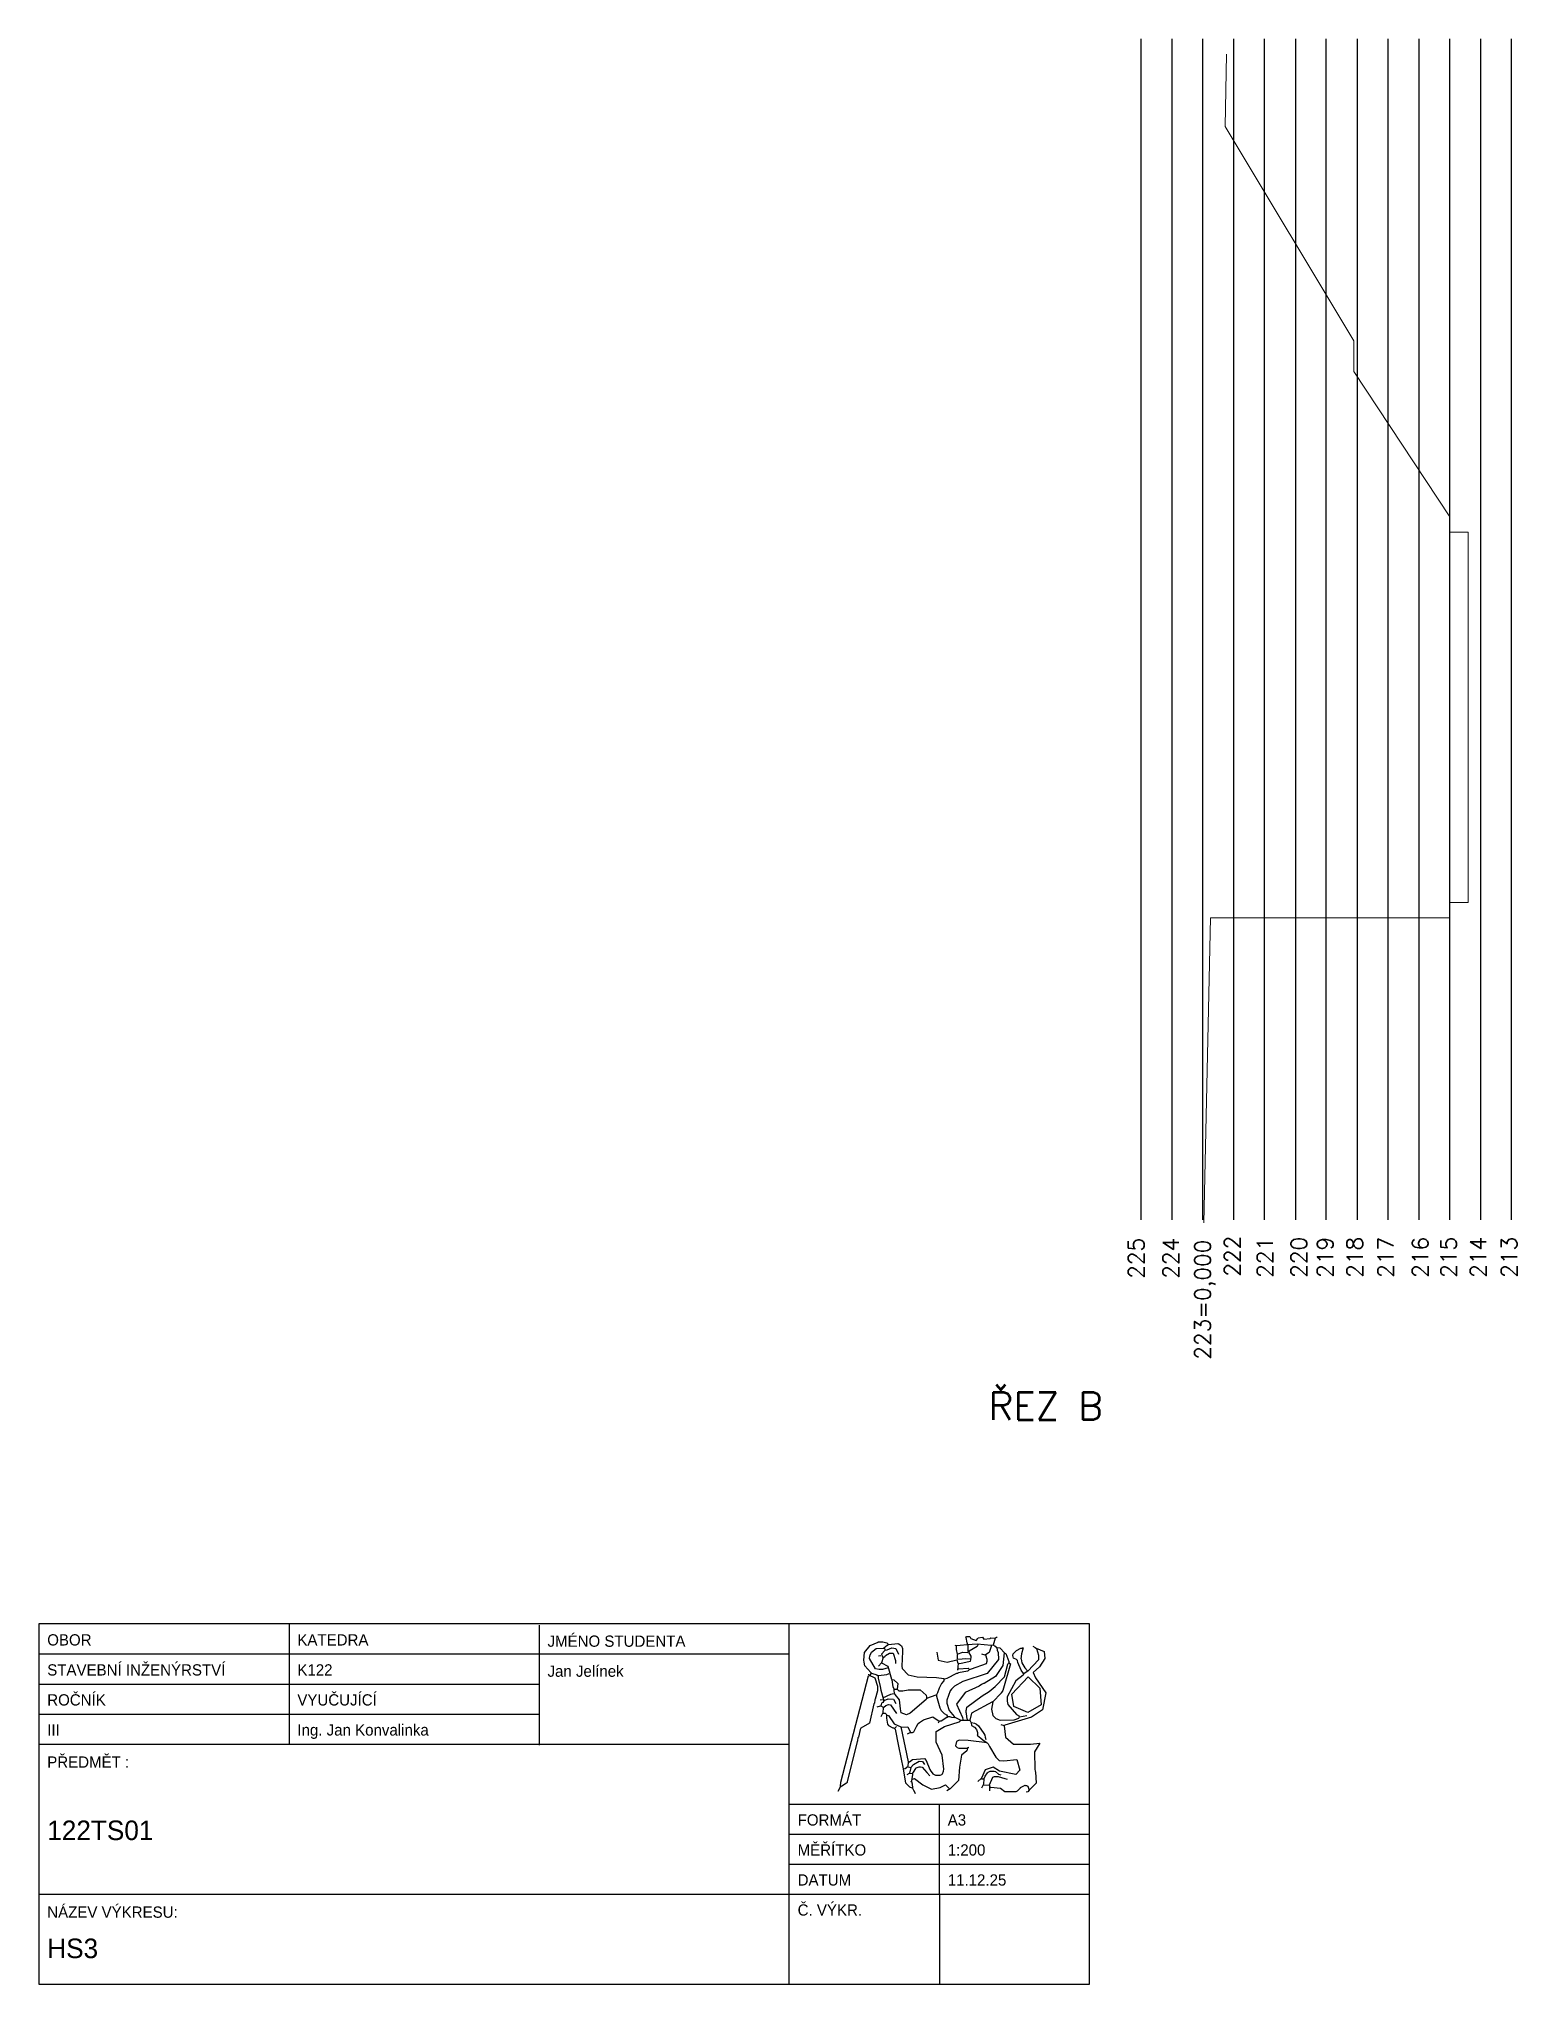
# Model space of a CAD drawing. Header units: millimetres. Extents: x -3518363 to 3223740, y -1530229 to 774657.
# Drawn here: x 1127599 to 1175481, y -1016968 to -953943 of the extents above; entities that cross this region are included whole.
import ezdxf

# ---------------------------------------------------------------- set-up
doc = ezdxf.new("R2010")
doc.units = ezdxf.units.MM
doc.header["$LTSCALE"] = 15
doc.header["$MEASUREMENT"] = 0
doc.linetypes.add('ACAD_ISO10W100', pattern=[18, 12, -3, 0, -3])
doc.layers.add('RAMECEK', color=7, linetype='CONTINUOUS')
doc.layers.add('ŘEZ bílá', color=251, linetype='ACAD_ISO10W100')
doc.layers.add('texty', color=255, linetype='CONTINUOUS', lineweight=15)
doc.layers.add('ŘEZ', color=11, linetype='ACAD_ISO10W100', lineweight=15)
doc.styles.add('ROMAN', font='roman')
doc.styles.add('romans', font='romans.shx')

msp = doc.modelspace()

# ---------------------------------------------------------------- texts
at = {"layer": 'RAMECEK', "color": 0, "linetype": 'Continuous', "style": 'ROMAN'}
for s, height, p in [('OBOR', 364.6151, (1127868.742, -1005997.305)), ('KATEDRA', 364.6151, (1135970.956, -1005997.305)), ('JMÉNO STUDENTA', 364.61509, (1144073.621, -1006038.381)), ('STAVEBNÍ INŽENÝRSTVÍ', 364.61509, (1127868.742, -1006969.553)), ('K122', 364.6151, (1135971.333, -1006969.553)), ('Jan Jelínek', 364.61509, (1144073.621, -1007010.628)), ('ROČNÍK', 364.6151, (1127868.742, -1007941.8)), ('VYUČUJÍCÍ', 364.6151, (1135970.956, -1007941.8)), ('III', 364.6151, (1127868.742, -1008914.198)), ('Ing. Jan Konvalinka', 364.61509, (1135971.257, -1008914.198)), ('PŘEDMĚT :', 364.6151, (1127868.742, -1009956.086)), ('FORMÁT', 364.6151, (1152176.438, -1011831.242)), ('A3', 364.6151, (1157037.977, -1011831.242)), ('122TS01', 633.8253, (1127868.742, -1012302.217)), ('MĚŘÍTKO', 364.6151, (1152176.438, -1012803.791)), ('1:200', 364.6151, (1157037.977, -1012803.791)), ('DATUM', 364.6151, (1152176.438, -1013776.039)), ('11.12.25', 364.6151, (1157037.977, -1013776.039)), ('NÁZEV VÝKRESU:', 364.61509, (1127868.742, -1014817.776)), ('Č. VÝKR.', 364.6151, (1152176.438, -1014748.437)), ('HS3', 633.8253, (1127868.742, -1016126.755))]:
    msp.add_text(s, height=height, dxfattribs=at).set_placement(p)
at = {"layer": 'texty', "ltscale": 20, "extrusion": (1.93959e-16, -3.39308e-16, -1), "style": 'romans', "text_generation_flag": 2}
for s, p in [('225', (-1163401.185, -994113.393)), ('224', (-1164521.185, -994113.393)), ('223=0,000', (-1165551.185, -996733.393)), ('222', (-1166511.185, -994043.393)), ('221', (-1167571.185, -994083.393)), ('220', (-1168671.185, -994083.393)), ('219', (-1169521.185, -994083.393)), ('218', (-1170481.185, -994083.393)), ('217', (-1171481.185, -994083.393)), ('216', (-1172601.185, -994083.393)), ('215', (-1173521.185, -994083.393)), ('214', (-1174481.185, -994083.393)), ('213', (-1175481.185, -994083.393))]:
    msp.add_text(s, height=514.897, rotation=270, dxfattribs=at).set_placement(p)
msp.add_text('ŘEZ B', height=890.0917, dxfattribs=at).set_placement((-1158361.185, -998683.393))

# ---------------------------------------------------------------- linework, layer by layer
at = {"layer": 'RAMECEK', "color": 0, "linetype": 'Continuous'}
for p, q in [((1135701.741, -1005300), (1135701.741, -1009189.141)), ((1143804.407, -1005341.076), (1143804.407, -1009230.216)), ((1151906.922, -1016967.573), (1151906.922, -1005300)), ((1127599.226, -1006272.248), (1151906.922, -1006272.248)), ((1154799.464, -1006335.638), (1154868.392, -1006315.967)), ((1157349.229, -1006296.275), (1157339.382, -1006453.664)), ((1157693.789, -1005971.657), (1157693.789, -1006188.06)), ((1158126.948, -1006266.768), (1158245.087, -1006296.275)), ((1127599.226, -1007244.495), (1143804.407, -1007244.495)), ((1154848.699, -1007761.994), (1154927.451, -1007742.323)), ((1155311.387, -1007407.871), (1155390.15, -1007407.871)), ((1156364.771, -1007702.981), (1156660.098, -1007594.79)), ((1127599.226, -1008216.743), (1143804.407, -1008216.743)), ((1154750.253, -1007988.256), (1154858.545, -1007948.914)), ((1155380.303, -1008617.843), (1155321.233, -1008676.856)), ((1158757.009, -1008558.806), (1158865.291, -1008588.336)), ((1127599.226, -1009189.141), (1151906.922, -1009189.141)), ((1157723.318, -1009296.584), (1157683.942, -1009316.278)), ((1155852.849, -1010408.203), (1155833.156, -1010418.039)), ((1158117.101, -1010309.825), (1158018.666, -1010408.203)), ((1151906.922, -1011133.787), (1161630, -1011133.787)), ((1156768.461, -1014050.831), (1156768.461, -1011133.787)), ((1151906.922, -1012106.185), (1161630, -1012106.185)), ((1151906.922, -1013078.432), (1161630, -1013078.432)), ((1127599.226, -1014050.831), (1151906.922, -1014050.831)), ((1151906.922, -1014050.831), (1161630, -1014050.831)), ((1156768.461, -1014050.831), (1156768.461, -1016967.573))]:
    msp.add_line(p, q, dxfattribs=at)
msp.add_lwpolyline([(1161630, -1005300), (1127599.226, -1005300), (1127599.226, -1016967.573), (1161630, -1016967.573)], close=True, dxfattribs=at)
for points in [[(1157615.025, -1005715.887), (1157624.884, -1005735.558), (1157654.413, -1005912.621), (1157664.259, -1005922.456), (1157664.259, -1005961.822), (1157989.137, -1005942.127), (1158441.978, -1005981.493), (1158491.201, -1005991.329)], [(1157624.884, -1005715.887), (1157654.413, -1005706.051), (1157752.847, -1005706.051), (1157782.388, -1005765.064), (1157959.585, -1005833.937), (1158018.666, -1005774.923), (1158028.513, -1005745.393), (1158166.323, -1005725.722), (1158205.711, -1005794.594), (1158412.449, -1005774.923), (1158432.132, -1005745.393), (1158579.8, -1005755.229), (1158510.884, -1005991.329), (1158560.118, -1006011), (1158629.023, -1006060.198), (1158727.469, -1006070.034), (1158884.984, -1006247.097), (1158904.666, -1006256.933), (1158924.371, -1006256.933), (1159012.959, -1006512.701), (1159022.806, -1006561.879), (1159072.029, -1006591.409), (1158825.914, -1007457.048), (1158776.691, -1007516.083), (1158766.856, -1007535.754), (1158766.856, -1007545.589), (1158501.037, -1007821.029), (1158451.825, -1008057.128), (1158501.037, -1008263.696), (1158599.494, -1008362.075), (1158737.327, -1008421.109), (1159190.168, -1008401.438), (1159337.837, -1008352.239), (1159357.53, -1008332.568), (1159367.366, -1008303.038), (1159603.645, -1008263.696)], [(1158589.647, -1005745.393), (1158619.176, -1005725.722), (1158638.87, -1005725.722)], [(1154573.044, -1006896.355), (1154543.515, -1006876.684), (1154356.47, -1006660.257), (1154326.941, -1006532.372), (1154317.094, -1006473.335), (1154346.623, -1006227.426), (1154522.589, -1005997.478), (1154779.782, -1005892.95), (1154789.629, -1005883.114), (1154937.298, -1005883.114), (1155065.284, -1005912.621), (1155104.66, -1005951.986), (1155075.119, -1006001.164), (1154966.827, -1006079.869), (1154986.52, -1006099.541), (1154996.356, -1006119.212), (1154996.356, -1006138.883), (1155006.203, -1006148.718), (1155075.119, -1006138.883), (1155232.635, -1006070.034), (1155360.61, -1006089.705), (1155439.373, -1006276.604)], [(1155104.66, -1006719.271), (1154927.451, -1006778.305), (1154819.158, -1006778.305), (1154701.03, -1006748.777), (1154504.139, -1006414.322), (1154513.985, -1006335.638), (1154523.832, -1006306.11), (1154573.044, -1006217.567), (1154720.724, -1006099.541), (1154956.98, -1006079.869)], [(1155006.203, -1006158.554), (1154888.075, -1006276.604), (1154927.451, -1006365.145), (1154947.144, -1006384.816), (1154888.075, -1006561.879), (1154799.464, -1006670.093)], [(1154947.144, -1006384.816), (1154976.674, -1006365.145), (1154996.356, -1006365.145), (1155025.908, -1006325.802), (1155153.871, -1006247.097), (1155272.01, -1006247.097), (1155350.763, -1006483.171), (1155350.763, -1006581.55)], [(1155114.495, -1005961.822), (1155419.691, -1005932.292), (1155449.22, -1005942.127), (1155508.278, -1005991.329), (1155537.819, -1006011), (1155577.194, -1006089.705), (1155577.194, -1006188.06), (1155547.654, -1006670.093), (1155557.501, -1006738.942), (1155755.636, -1006950.438), (1156049.741, -1007014.381), (1156669.944, -1007034.052), (1156916.07, -1007063.58), (1156916.07, -1007142.264), (1156837.307, -1007230.808), (1156758.555, -1007378.364), (1156709.332, -1007535.754), (1156689.627, -1007575.096), (1156669.944, -1007594.79), (1156679.791, -1007634.132), (1156778.237, -1008017.763), (1156827.46, -1008106.306), (1156925.905, -1008204.683), (1156994.822, -1008244.025), (1157034.198, -1008293.202), (1157014.505, -1008332.568), (1156827.46, -1008450.615), (1156778.237, -1008450.615), (1156758.555, -1008460.451), (1156748.707, -1008470.287), (1156729.014, -1008509.629)], [(1156689.627, -1006207.731), (1156727.782, -1006477.021), (1157024.351, -1006532.372), (1157329.535, -1006463.5), (1157368.911, -1006571.714)], [(1158451.825, -1006001.164), (1158382.909, -1006227.426), (1158264.769, -1006296.275), (1158304.146, -1006443.829), (1158304.146, -1006512.701), (1158284.463, -1006591.409), (1157802.07, -1006768.469), (1157733.165, -1006788.14), (1157703.636, -1006817.647), (1157683.942, -1006827.483), (1157388.605, -1006886.519), (1157368.911, -1006896.355), (1157359.064, -1006906.19), (1157319.688, -1006906.19), (1157004.669, -1007063.58), (1156935.752, -1007083.251)], [(1158629.023, -1006070.034), (1158638.87, -1006148.718), (1158668.399, -1006227.426), (1158678.246, -1006453.664), (1158313.992, -1006906.19), (1157526.427, -1007161.935), (1157260.63, -1007309.492), (1157162.173, -1007407.871), (1157112.961, -1007466.884), (1157014.505, -1007771.851), (1157004.669, -1007781.687), (1157004.669, -1007870.23), (1157083.421, -1008106.306), (1157250.783, -1008293.202), (1157250.783, -1008312.897), (1157467.368, -1008421.109), (1157506.744, -1008421.109), (1157526.427, -1008411.273), (1157674.095, -1008411.273), (1157723.318, -1008411.273), (1157752.847, -1008421.109), (1157792.234, -1008499.793), (1157811.928, -1008588.336), (1157910.362, -1008647.35), (1157969.432, -1008716.222), (1157998.973, -1008814.577), (1157998.973, -1008893.282), (1157989.137, -1008903.118), (1158176.182, -1009050.674), (1158313.992, -1009149.051), (1157703.636, -1009080.181), (1157408.287, -1009060.51), (1157319.688, -1009109.688), (1157290.159, -1009247.406), (1157339.382, -1009296.584), (1157398.452, -1009326.114), (1157674.095, -1009326.114), (1157664.259, -1009385.127), (1157654.413, -1009404.822), (1157487.05, -1009552.355), (1157418.134, -1009936.006), (1157383.687, -1010367.618), (1157112.961, -1010644.277), (1157004.669, -1010703.314)], [(1157270.477, -1005981.493), (1157300.006, -1006001.164), (1157309.853, -1006020.835), (1157309.853, -1006129.047), (1157339.382, -1006276.604), (1157526.427, -1006217.567), (1157674.095, -1006227.426), (1157683.942, -1006227.426), (1157703.636, -1006217.567)], [(1157300.006, -1006001.164), (1157437.839, -1005981.493), (1157664.259, -1005961.822)], [(1158865.291, -1006237.261), (1158825.914, -1006640.586), (1158583.497, -1006998.396), (1158215.558, -1007230.808), (1158195.864, -1007230.808), (1158136.794, -1007260.314), (1158058.043, -1007309.492), (1157605.178, -1007516.083), (1157324.606, -1007902.2), (1157516.58, -1008332.568), (1157526.427, -1008391.581)], [(1158008.82, -1005961.822), (1157998.973, -1006011), (1157989.137, -1006030.671), (1157733.165, -1006178.225), (1157713.471, -1006217.567), (1157782.388, -1006345.473), (1157782.388, -1006384.816), (1157762.694, -1006512.701), (1157427.981, -1006591.409), (1157378.758, -1006581.55), (1157359.064, -1006797.976)], [(1157359.064, -1006443.829), (1157506.744, -1006424.158), (1157615.025, -1006414.322), (1157772.541, -1006424.158)], [(1159898.982, -1006079.869), (1160164.778, -1006188.06), (1160184.472, -1006414.322), (1160007.263, -1006689.764), (1159810.372, -1006876.684), (1159879.3, -1007043.909), (1160221.395, -1007528.36), (1160105.721, -1008086.635), (1159751.313, -1008322.732), (1158884.984, -1008578.477), (1158865.291, -1008598.172), (1158914.514, -1008971.967), (1159170.475, -1009198.229), (1159721.773, -1009198.229), (1160017.11, -1009158.886), (1159849.748, -1009444.164), (1159859.606, -1010004.878), (1159869.452, -1010063.892), (1159879.3, -1010093.398), (1159898.982, -1010457.381), (1159672.562, -1010683.643), (1159633.174, -1010742.656), (1159583.951, -1010752.492)], [(1159790.689, -1006020.835), (1159869.452, -1006060.198), (1159908.829, -1006099.541), (1159977.734, -1006306.11), (1159977.734, -1006463.5), (1159633.174, -1006827.483), (1159515.046, -1006906.19), (1159495.353, -1006925.861), (1159485.505, -1006955.368), (1159249.227, -1007142.264), (1158963.748, -1007663.639), (1158963.748, -1007801.358), (1158983.43, -1007909.572), (1159268.92, -1008234.189), (1159367.366, -1008283.367)], [(1159495.353, -1006906.19), (1159416.589, -1006797.976), (1159308.307, -1006552.043), (1159298.461, -1006483.171), (1159268.92, -1006453.664), (1159170.475, -1006404.487), (1159150.792, -1006315.967), (1159160.639, -1006266.768), (1159268.92, -1006158.554), (1159406.742, -1006079.869), (1159446.118, -1006079.869), (1159455.965, -1006070.034), (1159485.505, -1006070.034), (1159426.436, -1006266.768), (1159406.742, -1006424.158), (1159416.589, -1006433.993), (1159436.282, -1006561.879), (1159534.728, -1006719.271), (1159623.327, -1006817.647)], [(1154474.609, -1006925.861), (1154474.609, -1006945.532), (1154681.336, -1007043.909), (1154760.088, -1007309.492), (1154760.088, -1007466.884), (1154691.183, -1007732.488), (1154681.336, -1007752.159), (1154671.501, -1007761.994), (1154661.654, -1007860.394), (1154651.796, -1007880.065), (1154641.96, -1007889.901), (1154504.139, -1008509.629), (1154228.484, -1008676.856), (1154208.79, -1008696.527), (1154198.955, -1008716.222), (1154149.732, -1008962.131), (1154139.885, -1008981.802), (1154130.049, -1008991.638), (1154120.202, -1009080.181), (1154110.356, -1009099.852), (1154100.509, -1009109.688), (1153785.478, -1010418.039), (1153775.631, -1010437.71), (1153755.949, -1010457.381), (1153608.28, -1010555.757), (1153559.057, -1010585.264), (1153480.294, -1010732.821)], [(1153568.904, -1010565.593), (1153578.74, -1010427.874), (1154474.609, -1006984.875), (1154494.292, -1006975.039)], [(1154513.985, -1006975.039), (1154573.044, -1006896.355), (1154740.406, -1006945.532), (1154779.782, -1006975.039), (1154779.782, -1006984.875), (1154789.629, -1007053.744), (1154848.699, -1007329.186), (1154868.392, -1007447.213), (1154966.827, -1007791.522), (1154937.298, -1007840.7), (1154897.921, -1007870.23), (1154868.392, -1007948.914), (1154947.144, -1007998.092), (1154937.298, -1008194.847), (1155016.049, -1008194.847), (1155055.437, -1008234.189), (1155055.437, -1008352.239), (1155084.966, -1008548.971), (1155124.342, -1008588.336), (1155262.175, -1008667.021), (1155281.857, -1008667.021), (1155301.551, -1008676.856), (1155331.08, -1008706.386), (1155439.373, -1009257.242), (1155596.888, -1009995.043), (1155655.958, -1009985.207), (1155754.392, -1009906.5), (1155764.239, -1009778.617), (1155803.627, -1009768.781), (1155892.225, -1009690.097), (1156286.008, -1009660.567), (1156335.231, -1009719.603), (1156453.371, -1010014.714), (1156492.735, -1010073.727), (1156532.123, -1010122.928), (1156551.816, -1010152.435), (1156640.415, -1010201.613), (1156699.485, -1010201.613), (1156788.084, -1010201.613), (1156847.153, -1010172.106), (1156866.836, -1010152.435), (1156906.223, -1010073.727), (1156916.07, -1010004.878), (1156858.232, -1009552.355), (1156660.098, -1009129.38), (1156660.098, -1008785.07), (1156935.752, -1008617.843), (1157408.287, -1008470.287), (1157427.981, -1008460.451), (1157457.521, -1008421.109)], [(1154799.464, -1006965.204), (1155065.284, -1006935.697), (1155144.036, -1006906.19)], [(1154897.921, -1006561.879), (1155094.813, -1006670.093), (1155212.952, -1007083.251), (1155232.635, -1007102.922), (1155291.705, -1007112.758), (1155419.691, -1007230.808), (1155399.997, -1007407.871), (1155449.22, -1007466.884), (1155587.053, -1007466.884), (1155754.392, -1007437.377), (1156148.187, -1007437.377), (1156335.231, -1007604.626), (1156354.925, -1007673.475), (1156354.925, -1007722.652), (1156345.078, -1007742.323), (1155823.32, -1008185.011), (1155705.169, -1008244.025), (1155527.972, -1008175.176), (1155508.278, -1008047.293), (1155478.749, -1007761.994), (1155331.08, -1007584.955), (1155301.551, -1007565.26)], [(1155232.635, -1007112.758), (1155262.175, -1007339.022), (1155301.551, -1007407.871), (1155291.705, -1007417.706), (1155291.705, -1007457.048), (1155301.551, -1007545.589)], [(1157388.605, -1006748.777), (1157703.636, -1006729.106), (1157733.165, -1006758.613)], [(1157674.095, -1008401.438), (1157654.413, -1008303.038), (1157644.566, -1008185.011), (1157634.73, -1008175.176), (1157634.73, -1008106.306), (1157644.566, -1008066.964), (1157654.413, -1007998.092), (1158156.477, -1007624.297), (1158382.909, -1007486.555), (1158579.8, -1007329.186), (1158875.137, -1007014.381), (1158983.43, -1006601.244), (1158993.277, -1006581.55), (1159022.806, -1006561.879)], [(1159643.009, -1007014.381), (1160017.11, -1007378.364), (1160066.344, -1007919.407), (1159638.103, -1008165.34), (1159180.321, -1007968.585), (1159111.416, -1007575.096), (1159643.009, -1007014.381)], [(1154937.298, -1007693.146), (1155193.247, -1007575.096), (1155281.857, -1007555.425)], [(1154976.674, -1007781.687), (1155104.66, -1007722.652), (1155276.928, -1007738.637), (1155360.61, -1007880.065)], [(1154878.228, -1008293.202), (1154937.298, -1008194.847)], [(1154966.827, -1007998.092), (1155035.754, -1007939.079), (1155114.495, -1007909.572), (1155183.412, -1007919.407), (1155380.303, -1008204.683)], [(1155065.284, -1008253.86), (1155124.342, -1008263.696), (1155301.551, -1008539.135), (1155518.125, -1008637.514), (1155754.392, -1009768.781)], [(1155833.156, -1008814.577), (1155892.225, -1008814.577), (1155941.437, -1008794.906), (1156030.047, -1008617.843), (1156079.27, -1008529.3), (1156118.646, -1008489.958), (1156256.479, -1008401.438), (1156551.816, -1008303.038), (1156758.555, -1008450.615)], [(1157044.045, -1008293.202), (1157093.268, -1008293.202), (1157162.173, -1008322.732), (1157260.63, -1008332.568)], [(1158491.201, -1007821.029), (1157811.928, -1008194.847), (1157752.847, -1008411.273)], [(1155537.819, -1008647.35), (1155744.546, -1008637.514), (1155833.156, -1008814.577), (1155724.863, -1008873.611)], [(1157811.928, -1008489.958), (1157910.362, -1008509.629), (1157969.432, -1008548.971), (1158038.349, -1008598.172), (1158205.711, -1008844.084), (1158235.24, -1008903.118), (1158254.934, -1008962.131), (1158274.616, -1009040.839)], [(1158323.839, -1009158.886), (1158353.368, -1009178.558), (1158392.755, -1009267.077), (1158599.494, -1009611.389), (1158707.775, -1009719.603), (1158855.444, -1009729.439), (1159278.767, -1009690.097), (1159377.213, -1010034.385), (1159249.227, -1010181.941), (1158717.622, -1010073.727), (1158510.884, -1009936.006), (1158248.773, -1010028.235), (1158126.948, -1010290.153), (1158136.794, -1010319.66), (1158205.711, -1010319.66), (1158195.864, -1010486.888), (1158136.794, -1010624.606)], [(1155596.888, -1010004.878), (1155675.64, -1010447.545), (1155803.627, -1010575.429), (1155823.32, -1010585.264), (1155882.378, -1010604.935)], [(1155724.863, -1010181.941), (1155803.627, -1010132.764)], [(1155754.392, -1009926.171), (1155843.002, -1009945.865), (1155803.627, -1010132.764), (1155892.225, -1010142.599), (1155892.225, -1010172.106), (1155892.225, -1010191.777), (1155862.696, -1010368.838), (1155862.696, -1010408.203), (1155882.378, -1010477.052), (1155892.225, -1010624.606), (1155931.601, -1010683.643), (1155970.989, -1010762.327), (1155980.824, -1010791.834)], [(1155843.002, -1009945.865), (1155931.601, -1009857.322), (1156108.799, -1009739.274), (1156217.103, -1009758.946), (1156286.008, -1009857.322)], [(1155892.225, -1010142.599), (1155931.601, -1010103.234), (1156000.518, -1009985.207), (1156020.212, -1009965.536), (1156108.799, -1009926.171), (1156158.033, -1009926.171), (1156207.256, -1009936.006), (1156364.771, -1010113.069), (1156453.371, -1010221.305)], [(1158215.558, -1010309.825), (1158254.934, -1010231.14), (1158323.839, -1010122.928), (1158343.521, -1010103.234), (1158412.449, -1010063.892), (1158451.825, -1010063.892), (1158540.424, -1010063.892), (1158589.647, -1010083.563), (1158688.093, -1010162.27), (1158757.009, -1010191.777)], [(1158392.755, -1010526.251), (1158392.755, -1010506.559), (1158501.037, -1010260.647), (1158520.73, -1010250.811), (1158550.271, -1010240.976), (1158668.399, -1010240.976), (1158884.984, -1010309.825), (1158963.748, -1010329.496)], [(1155892.225, -1010329.496), (1155961.142, -1010309.825), (1156226.939, -1010506.559), (1156508.743, -1010654.113), (1156797.93, -1010595.1), (1156965.293, -1010513.952), (1157073.585, -1010624.606), (1157083.421, -1010644.277)], [(1158205.711, -1010516.394), (1158392.755, -1010526.251), (1158392.755, -1010703.314)], [(1158412.449, -1010604.935), (1158432.132, -1010585.264), (1158747.162, -1010624.606), (1158884.984, -1010722.985), (1159259.073, -1010722.985), (1159298.461, -1010703.314), (1159396.907, -1010604.935), (1159396.907, -1010595.1), (1159544.575, -1010526.251), (1159554.422, -1010536.086), (1159593.798, -1010536.086), (1159633.174, -1010555.757), (1159672.562, -1010683.643)]]:
    msp.add_lwpolyline(points, dxfattribs=at)
at = {"layer": 'ŘEZ', "linetype": 'ByBlock', "extrusion": (1.93959e-16, -3.39308e-16, -1)}
for p, q in [((1166072.575, -954442.765), (1166021.185, -956784.957)), ((1170193.185, -963723.393), (1166021.185, -956784.957)), ((1170193.185, -964723.393), (1170193.185, -963723.393)), ((1170193.185, -964723.393), (1173301.185, -969423.393)), ((1173301.185, -982423.393), (1173301.185, -969423.393)), ((1173901.185, -969923.393), (1173301.185, -969923.393)), ((1173901.185, -981923.393), (1173901.185, -969923.393)), ((1165339.014, -992303.346), (1165551.182, -982424.031)), ((1165551.182, -982424.031), (1173301.185, -982423.393)), ((1173301.185, -981923.393), (1173901.185, -981923.393))]:
    msp.add_line(p, q, dxfattribs=at)
at = {"layer": 'ŘEZ bílá', "color": 250, "linetype": 'ByBlock', "true_color": 0x1a1a1a, "extrusion": (1.93959e-16, -3.39308e-16, -1)}
for p, q in [((1163301.185, -992203.393), (1163301.185, -953943.393)), ((1164301.185, -953943.393), (1164301.185, -992203.393)), ((1165301.185, -992203.393), (1165301.185, -953943.393)), ((1166301.185, -992203.393), (1166301.185, -953943.393)), ((1167301.185, -992203.393), (1167301.185, -953943.393)), ((1168301.185, -953943.393), (1168301.185, -992203.393)), ((1169301.185, -992203.393), (1169301.185, -953943.393)), ((1170301.185, -953943.393), (1170301.185, -992203.393)), ((1171301.185, -992203.393), (1171301.185, -953943.393)), ((1172301.185, -953943.393), (1172301.185, -992203.393)), ((1173301.185, -992203.393), (1173301.185, -953943.393)), ((1174301.185, -953943.393), (1174301.185, -992203.393)), ((1175301.185, -992203.393), (1175301.185, -953943.393))]:
    msp.add_line(p, q, dxfattribs=at)

msp.set_redraw_order([(e.dxf.handle, doc.entitydb.next_handle()) for e in msp.query("TEXT MTEXT ATTDEF DIMENSION ARC_DIMENSION")])  # texts and dimensions are drawn at this point

doc.saveas('drawing.dxf')
